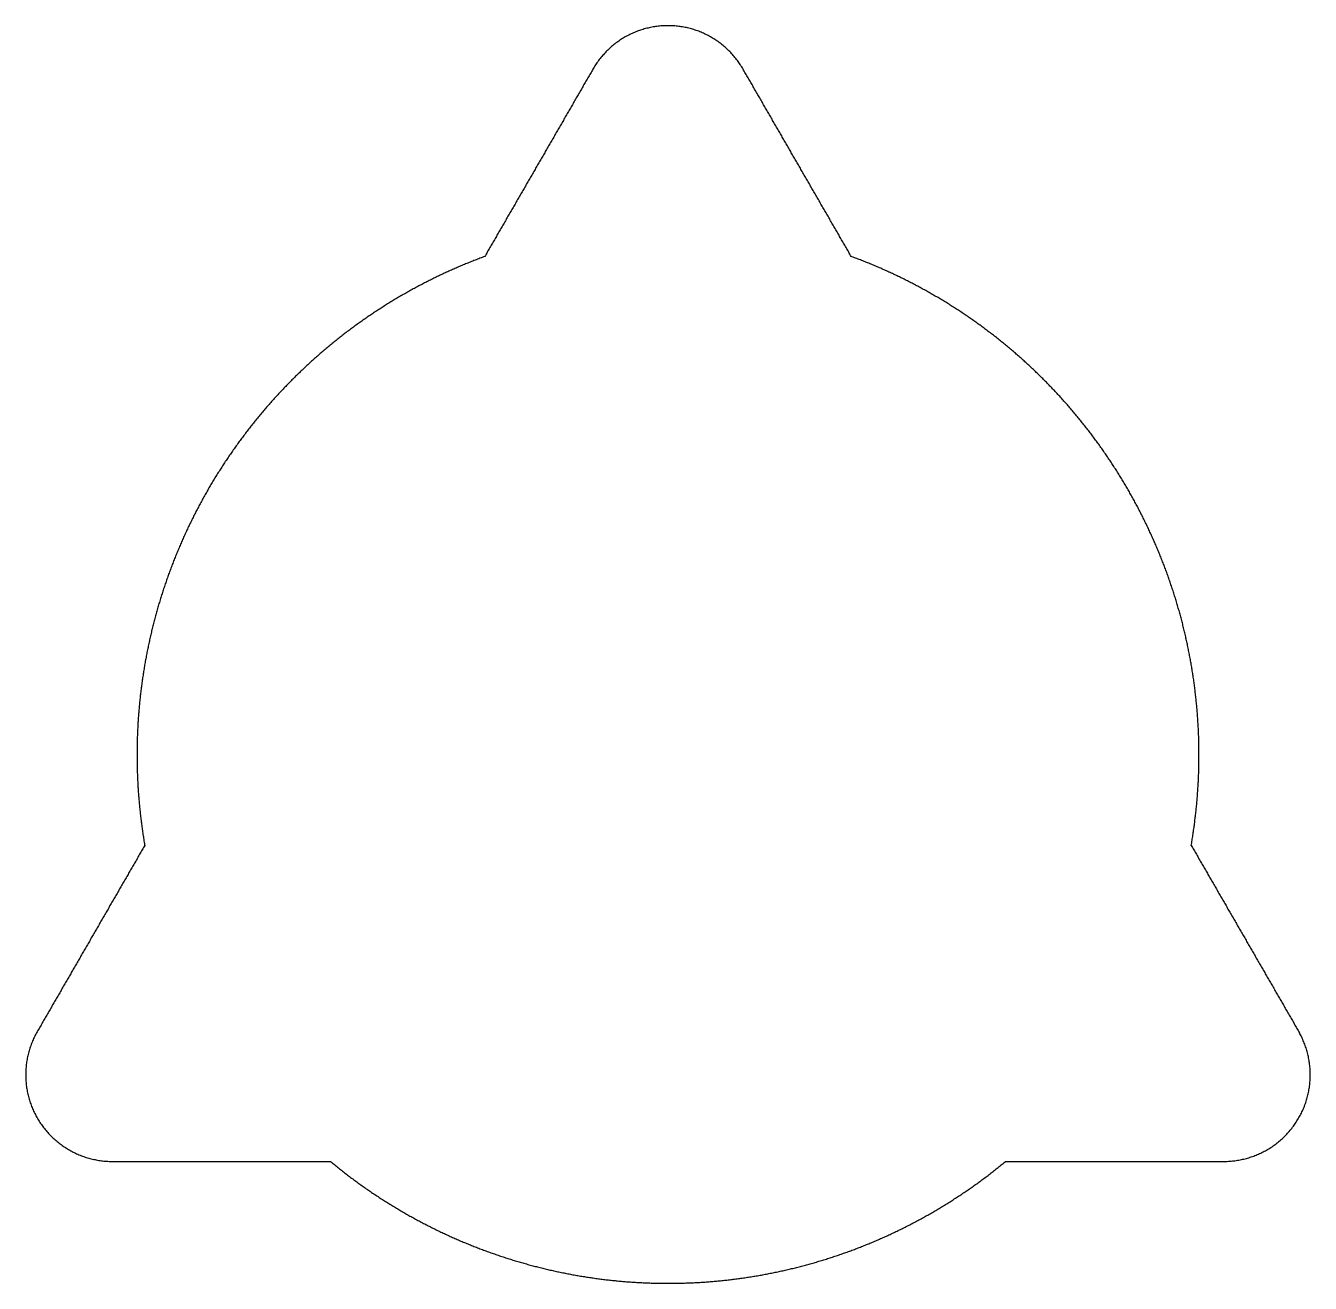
# Model space of a CAD drawing. Extents: x -24.9 to 24.9, y -20.5 to 28.3.
import ezdxf

# ---------------------------------------------------------------- set-up
doc = ezdxf.new("R2010")
doc.units = 0
doc.layers.get('0').update_dxf_attribs({"linetype": 'continuous'})

# ---------------------------------------------------------------- blocks, each defined once
blk = doc.blocks.new('CLONE')
at = {"color": 0}
for points in [[(2.91, 26.61), (2.885, 26.653), (2.859, 26.696), (2.832, 26.739), (2.805, 26.78), (2.777, 26.822), (2.748, 26.863), (2.719, 26.904), (2.69, 26.944), (2.659, 26.984), (2.629, 27.023), (2.597, 27.062), (2.565, 27.1), (2.533, 27.138), (2.499, 27.176), (2.466, 27.213), (2.432, 27.249), (2.397, 27.285), (2.361, 27.321), (2.326, 27.355), (2.289, 27.39), (2.252, 27.424), (2.215, 27.457), (2.177, 27.489), (2.139, 27.522), (2.1, 27.553), (2.061, 27.584), (2.021, 27.614), (1.981, 27.644), (1.94, 27.673), (1.899, 27.702), (1.858, 27.73), (1.816, 27.757), (1.774, 27.784), (1.731, 27.81), (1.688, 27.836), (1.645, 27.86), (1.601, 27.884), (1.557, 27.908), (1.512, 27.931), (1.467, 27.953), (1.422, 27.974), (1.377, 27.995), (1.331, 28.015), (1.285, 28.035), (1.239, 28.054), (1.192, 28.072), (1.145, 28.089), (1.098, 28.106), (1.051, 28.122), (1.003, 28.137), (0.955, 28.152), (0.907, 28.166), (0.859, 28.179), (0.811, 28.191), (0.762, 28.203), (0.713, 28.214), (0.664, 28.224), (0.615, 28.234), (0.566, 28.242), (0.517, 28.25), (0.467, 28.258), (0.418, 28.264), (0.368, 28.27), (0.318, 28.275), (0.268, 28.28), (0.218, 28.283), (0.169, 28.286), (0.119, 28.288), (0.069, 28.29), (0.019, 28.29), (-0.031, 28.29), (-0.081, 28.289), (-0.131, 28.288), (-0.181, 28.285), (-0.231, 28.282), (-0.281, 28.279), (-0.331, 28.274), (-0.381, 28.269), (-0.43, 28.263), (-0.48, 28.256), (-0.529, 28.248), (-0.579, 28.24), (-0.628, 28.231), (-0.677, 28.221), (-0.726, 28.211), (-0.774, 28.2), (-0.823, 28.188), (-0.871, 28.175), (-0.92, 28.162), (-0.968, 28.148), (-1.015, 28.133), (-1.063, 28.118), (-1.11, 28.102), (-1.157, 28.085), (-1.204, 28.067), (-1.251, 28.049), (-1.297, 28.03), (-1.343, 28.01), (-1.389, 27.99), (-1.434, 27.969), (-1.479, 27.947), (-1.524, 27.925), (-1.568, 27.902), (-1.612, 27.878), (-1.656, 27.854), (-1.699, 27.829), (-1.742, 27.803), (-1.785, 27.777), (-1.827, 27.75), (-1.869, 27.723), (-1.91, 27.695), (-1.951, 27.666), (-1.991, 27.637), (-2.031, 27.607), (-2.071, 27.576), (-2.11, 27.545), (-2.149, 27.513), (-2.187, 27.481), (-2.225, 27.448), (-2.262, 27.415), (-2.299, 27.381), (-2.335, 27.347), (-2.371, 27.312), (-2.406, 27.276), (-2.44, 27.24), (-2.474, 27.203), (-2.508, 27.166), (-2.541, 27.129), (-2.573, 27.091), (-2.605, 27.052), (-2.637, 27.013), (-2.667, 26.974), (-2.697, 26.934), (-2.727, 26.893), (-2.756, 26.853), (-2.784, 26.811), (-2.812, 26.77), (-2.839, 26.728), (-2.865, 26.685), (-2.891, 26.642), (-2.91, 26.61)], [(-2.91, 26.61), (-2.935, 26.567), (-2.96, 26.524), (-2.985, 26.48), (-3.01, 26.437), (-3.035, 26.394), (-3.06, 26.351), (-3.085, 26.307), (-3.11, 26.264), (-3.135, 26.221), (-3.16, 26.177), (-3.185, 26.134), (-3.21, 26.091), (-3.235, 26.047), (-3.26, 26.004), (-3.285, 25.961), (-3.31, 25.918), (-3.335, 25.874), (-3.36, 25.831), (-3.385, 25.788), (-3.41, 25.744), (-3.435, 25.701), (-3.46, 25.658), (-3.485, 25.614), (-3.51, 25.571), (-3.535, 25.528), (-3.56, 25.485), (-3.585, 25.441), (-3.61, 25.398), (-3.635, 25.355), (-3.66, 25.311), (-3.685, 25.268), (-3.71, 25.225), (-3.735, 25.181), (-3.76, 25.138), (-3.785, 25.095), (-3.81, 25.051), (-3.835, 25.008), (-3.86, 24.965), (-3.885, 24.922), (-3.91, 24.878), (-3.935, 24.835), (-3.96, 24.792), (-3.985, 24.748), (-4.01, 24.705), (-4.035, 24.662), (-4.06, 24.618), (-4.085, 24.575), (-4.11, 24.532), (-4.135, 24.489), (-4.16, 24.445), (-4.185, 24.402), (-4.21, 24.359), (-4.235, 24.315), (-4.26, 24.272), (-4.285, 24.229), (-4.31, 24.185), (-4.335, 24.142), (-4.36, 24.099), (-4.385, 24.056), (-4.41, 24.012), (-4.435, 23.969), (-4.46, 23.926), (-4.485, 23.882), (-4.51, 23.839), (-4.535, 23.796), (-4.56, 23.752), (-4.585, 23.709), (-4.61, 23.666), (-4.635, 23.623), (-4.66, 23.579), (-4.685, 23.536), (-4.71, 23.493), (-4.735, 23.449), (-4.76, 23.406), (-4.785, 23.363), (-4.81, 23.319), (-4.835, 23.276), (-4.86, 23.233), (-4.885, 23.19), (-4.91, 23.146), (-4.935, 23.103), (-4.96, 23.06), (-4.985, 23.016), (-5.01, 22.973), (-5.035, 22.93), (-5.06, 22.886), (-5.085, 22.843), (-5.11, 22.8), (-5.135, 22.757), (-5.16, 22.713), (-5.185, 22.67), (-5.21, 22.627), (-5.235, 22.583), (-5.26, 22.54), (-5.285, 22.497), (-5.31, 22.453), (-5.335, 22.41), (-5.36, 22.367), (-5.385, 22.324), (-5.41, 22.28), (-5.435, 22.237), (-5.46, 22.194), (-5.485, 22.15), (-5.51, 22.107), (-5.535, 22.064), (-5.56, 22.02), (-5.585, 21.977), (-5.61, 21.934), (-5.635, 21.89), (-5.66, 21.847), (-5.685, 21.804), (-5.71, 21.761), (-5.735, 21.717), (-5.76, 21.674), (-5.785, 21.631), (-5.81, 21.587), (-5.835, 21.544), (-5.86, 21.501), (-5.885, 21.457), (-5.91, 21.414), (-5.935, 21.371), (-5.96, 21.328), (-5.985, 21.284), (-6.01, 21.241), (-6.035, 21.198), (-6.06, 21.154), (-6.085, 21.111), (-6.11, 21.068), (-6.135, 21.024), (-6.16, 20.981), (-6.185, 20.938), (-6.21, 20.895), (-6.235, 20.851), (-6.26, 20.808), (-6.285, 20.765), (-6.31, 20.721), (-6.335, 20.678), (-6.36, 20.635), (-6.385, 20.591), (-6.41, 20.548), (-6.435, 20.505), (-6.46, 20.462), (-6.485, 20.418), (-6.51, 20.375), (-6.535, 20.332), (-6.56, 20.288), (-6.585, 20.245), (-6.61, 20.202), (-6.635, 20.158), (-6.66, 20.115), (-6.685, 20.072), (-6.71, 20.029), (-6.735, 19.985), (-6.76, 19.942), (-6.785, 19.899), (-6.81, 19.855), (-6.835, 19.812), (-6.86, 19.769), (-6.885, 19.725), (-6.91, 19.682), (-6.935, 19.639), (-6.96, 19.596), (-6.985, 19.552), (-7.01, 19.509), (-7.035, 19.466), (-7.06, 19.422), (-7.085, 19.379), (-7.11, 19.336)], [(7.11, 19.336), (7.085, 19.379), (7.06, 19.422), (7.035, 19.466), (7.01, 19.509), (6.985, 19.552), (6.96, 19.596), (6.935, 19.639), (6.91, 19.682), (6.885, 19.725), (6.86, 19.769), (6.835, 19.812), (6.81, 19.855), (6.785, 19.899), (6.76, 19.942), (6.735, 19.985), (6.71, 20.029), (6.685, 20.072), (6.66, 20.115), (6.635, 20.158), (6.61, 20.202), (6.585, 20.245), (6.56, 20.288), (6.535, 20.332), (6.51, 20.375), (6.485, 20.418), (6.46, 20.462), (6.435, 20.505), (6.41, 20.548), (6.385, 20.591), (6.36, 20.635), (6.335, 20.678), (6.31, 20.721), (6.285, 20.765), (6.26, 20.808), (6.235, 20.851), (6.21, 20.895), (6.185, 20.938), (6.16, 20.981), (6.135, 21.024), (6.11, 21.068), (6.085, 21.111), (6.06, 21.154), (6.035, 21.198), (6.01, 21.241), (5.985, 21.284), (5.96, 21.328), (5.935, 21.371), (5.91, 21.414), (5.885, 21.457), (5.86, 21.501), (5.835, 21.544), (5.81, 21.587), (5.785, 21.631), (5.76, 21.674), (5.735, 21.717), (5.71, 21.761), (5.685, 21.804), (5.66, 21.847), (5.635, 21.89), (5.61, 21.934), (5.585, 21.977), (5.56, 22.02), (5.535, 22.064), (5.51, 22.107), (5.485, 22.15), (5.46, 22.194), (5.435, 22.237), (5.41, 22.28), (5.385, 22.324), (5.36, 22.367), (5.335, 22.41), (5.31, 22.453), (5.285, 22.497), (5.26, 22.54), (5.235, 22.583), (5.21, 22.627), (5.185, 22.67), (5.16, 22.713), (5.135, 22.757), (5.11, 22.8), (5.085, 22.843), (5.06, 22.886), (5.035, 22.93), (5.01, 22.973), (4.985, 23.016), (4.96, 23.06), (4.935, 23.103), (4.91, 23.146), (4.885, 23.19), (4.86, 23.233), (4.835, 23.276), (4.81, 23.319), (4.785, 23.363), (4.76, 23.406), (4.735, 23.449), (4.71, 23.493), (4.685, 23.536), (4.66, 23.579), (4.635, 23.623), (4.61, 23.666), (4.585, 23.709), (4.56, 23.752), (4.535, 23.796), (4.51, 23.839), (4.485, 23.882), (4.46, 23.926), (4.435, 23.969), (4.41, 24.012), (4.385, 24.056), (4.36, 24.099), (4.335, 24.142), (4.31, 24.185), (4.285, 24.229), (4.26, 24.272), (4.235, 24.315), (4.21, 24.359), (4.185, 24.402), (4.16, 24.445), (4.135, 24.489), (4.11, 24.532), (4.085, 24.575), (4.06, 24.618), (4.035, 24.662), (4.01, 24.705), (3.985, 24.748), (3.96, 24.792), (3.935, 24.835), (3.91, 24.878), (3.885, 24.922), (3.86, 24.965), (3.835, 25.008), (3.81, 25.051), (3.785, 25.095), (3.76, 25.138), (3.735, 25.181), (3.71, 25.225), (3.685, 25.268), (3.66, 25.311), (3.635, 25.355), (3.61, 25.398), (3.585, 25.441), (3.56, 25.485), (3.535, 25.528), (3.51, 25.571), (3.485, 25.614), (3.46, 25.658), (3.435, 25.701), (3.41, 25.744), (3.385, 25.788), (3.36, 25.831), (3.335, 25.874), (3.31, 25.918), (3.285, 25.961), (3.26, 26.004), (3.235, 26.047), (3.21, 26.091), (3.185, 26.134), (3.16, 26.177), (3.135, 26.221), (3.11, 26.264), (3.085, 26.307), (3.06, 26.351), (3.035, 26.394), (3.01, 26.437), (2.985, 26.48), (2.96, 26.524), (2.935, 26.567), (2.91, 26.61)], [(7.11, 19.336), (7.085, 19.379), (7.06, 19.422), (7.035, 19.466), (7.01, 19.509), (6.985, 19.552), (6.96, 19.596), (6.935, 19.639), (6.91, 19.682), (6.885, 19.725), (6.86, 19.769), (6.835, 19.812), (6.81, 19.855), (6.785, 19.899), (6.76, 19.942), (6.735, 19.985), (6.71, 20.029), (6.685, 20.072), (6.66, 20.115), (6.635, 20.158), (6.61, 20.202), (6.585, 20.245), (6.56, 20.288), (6.535, 20.332), (6.51, 20.375), (6.485, 20.418), (6.46, 20.462), (6.435, 20.505), (6.41, 20.548), (6.385, 20.591), (6.36, 20.635), (6.335, 20.678), (6.31, 20.721), (6.285, 20.765), (6.26, 20.808), (6.235, 20.851), (6.21, 20.895), (6.185, 20.938), (6.16, 20.981), (6.135, 21.024), (6.11, 21.068), (6.085, 21.111), (6.06, 21.154), (6.035, 21.198), (6.01, 21.241), (5.985, 21.284), (5.96, 21.328), (5.935, 21.371), (5.91, 21.414), (5.885, 21.457), (5.86, 21.501), (5.835, 21.544), (5.81, 21.587), (5.785, 21.631), (5.76, 21.674), (5.735, 21.717), (5.71, 21.761), (5.685, 21.804), (5.66, 21.847), (5.635, 21.89), (5.61, 21.934), (5.585, 21.977), (5.56, 22.02), (5.535, 22.064), (5.51, 22.107), (5.485, 22.15), (5.46, 22.194), (5.435, 22.237), (5.41, 22.28), (5.385, 22.324), (5.36, 22.367), (5.335, 22.41), (5.31, 22.453), (5.285, 22.497), (5.26, 22.54), (5.235, 22.583), (5.21, 22.627), (5.185, 22.67), (5.16, 22.713), (5.135, 22.757), (5.11, 22.8), (5.085, 22.843), (5.06, 22.886), (5.035, 22.93), (5.01, 22.973), (4.985, 23.016), (4.96, 23.06), (4.935, 23.103), (4.91, 23.146), (4.885, 23.19), (4.86, 23.233), (4.835, 23.276), (4.81, 23.319), (4.785, 23.363), (4.76, 23.406), (4.735, 23.449), (4.71, 23.493), (4.685, 23.536), (4.66, 23.579), (4.635, 23.623), (4.61, 23.666), (4.585, 23.709), (4.56, 23.752), (4.535, 23.796), (4.51, 23.839), (4.485, 23.882), (4.46, 23.926), (4.435, 23.969), (4.41, 24.012), (4.385, 24.056), (4.36, 24.099), (4.335, 24.142), (4.31, 24.185), (4.285, 24.229), (4.26, 24.272), (4.235, 24.315), (4.21, 24.359), (4.185, 24.402), (4.16, 24.445), (4.135, 24.489), (4.11, 24.532), (4.085, 24.575), (4.06, 24.618), (4.035, 24.662), (4.01, 24.705), (3.985, 24.748), (3.96, 24.792), (3.935, 24.835), (3.91, 24.878), (3.885, 24.922), (3.86, 24.965), (3.835, 25.008), (3.81, 25.051), (3.785, 25.095), (3.76, 25.138), (3.735, 25.181), (3.71, 25.225), (3.685, 25.268), (3.66, 25.311), (3.635, 25.355), (3.61, 25.398), (3.585, 25.441), (3.56, 25.485), (3.535, 25.528), (3.51, 25.571), (3.485, 25.614), (3.46, 25.658), (3.435, 25.701), (3.41, 25.744), (3.385, 25.788), (3.36, 25.831), (3.335, 25.874), (3.31, 25.918), (3.285, 25.961), (3.26, 26.004), (3.235, 26.047), (3.21, 26.091), (3.185, 26.134), (3.16, 26.177), (3.135, 26.221), (3.11, 26.264), (3.085, 26.307), (3.06, 26.351), (3.035, 26.394), (3.01, 26.437), (2.985, 26.48), (2.96, 26.524), (2.935, 26.567), (2.91, 26.61)], [(-7.11, 19.336), (-7.157, 19.318), (-7.204, 19.301), (-7.25, 19.283), (-7.297, 19.266), (-7.344, 19.248), (-7.391, 19.23), (-7.437, 19.212), (-7.484, 19.194), (-7.53, 19.176), (-7.577, 19.157), (-7.623, 19.139), (-7.67, 19.12), (-7.716, 19.102), (-7.763, 19.083), (-7.809, 19.064), (-7.855, 19.045), (-7.901, 19.026), (-7.947, 19.007), (-7.994, 18.987), (-8.04, 18.968), (-8.086, 18.948), (-8.132, 18.929), (-8.178, 18.909), (-8.223, 18.889), (-8.269, 18.869), (-8.315, 18.849), (-8.361, 18.829), (-8.406, 18.808), (-8.452, 18.788), (-8.498, 18.767), (-8.543, 18.747), (-8.589, 18.726), (-8.634, 18.705), (-8.679, 18.684), (-8.725, 18.663), (-8.77, 18.642), (-8.815, 18.62), (-8.86, 18.599), (-8.905, 18.577), (-8.951, 18.556), (-8.996, 18.534), (-9.041, 18.512), (-9.085, 18.49), (-9.13, 18.468), (-9.175, 18.446), (-9.22, 18.423), (-9.264, 18.401), (-9.309, 18.378), (-9.354, 18.356), (-9.398, 18.333), (-9.443, 18.31), (-9.487, 18.287), (-9.531, 18.264), (-9.576, 18.241), (-9.62, 18.217), (-9.664, 18.194), (-9.708, 18.171), (-9.752, 18.147), (-9.796, 18.123), (-9.84, 18.099), (-9.884, 18.075), (-9.928, 18.051), (-9.972, 18.027), (-10.016, 18.003), (-10.059, 17.979), (-10.103, 17.954), (-10.146, 17.93), (-10.19, 17.905), (-10.233, 17.88), (-10.277, 17.855), (-10.32, 17.83), (-10.363, 17.805), (-10.406, 17.78), (-10.45, 17.755), (-10.493, 17.729), (-10.536, 17.704), (-10.579, 17.678), (-10.621, 17.652), (-10.664, 17.627), (-10.707, 17.601), (-10.75, 17.575), (-10.792, 17.548), (-10.835, 17.522), (-10.877, 17.496), (-10.92, 17.469), (-10.962, 17.443), (-11.004, 17.416), (-11.047, 17.389), (-11.089, 17.363), (-11.131, 17.336), (-11.173, 17.309), (-11.215, 17.281), (-11.257, 17.254), (-11.299, 17.227), (-11.34, 17.199), (-11.382, 17.172), (-11.424, 17.144), (-11.465, 17.116), (-11.507, 17.088), (-11.548, 17.06), (-11.59, 17.032), (-11.631, 17.004), (-11.672, 16.976), (-11.713, 16.947), (-11.755, 16.919), (-11.796, 16.89), (-11.837, 16.862), (-11.877, 16.833), (-11.918, 16.804), (-11.959, 16.775), (-12, 16.746), (-12.04, 16.717), (-12.081, 16.688), (-12.121, 16.658), (-12.162, 16.629), (-12.202, 16.599), (-12.242, 16.569), (-12.282, 16.54), (-12.322, 16.51), (-12.363, 16.48), (-12.402, 16.45), (-12.442, 16.42), (-12.482, 16.389), (-12.522, 16.359), (-12.562, 16.329), (-12.601, 16.298), (-12.641, 16.268), (-12.68, 16.237), (-12.72, 16.206), (-12.759, 16.175), (-12.798, 16.144), (-12.837, 16.113), (-12.876, 16.082), (-12.915, 16.05), (-12.954, 16.019), (-12.993, 15.988), (-13.032, 15.956), (-13.07, 15.924), (-13.109, 15.893), (-13.148, 15.861), (-13.186, 15.829), (-13.224, 15.797), (-13.263, 15.765), (-13.301, 15.732), (-13.339, 15.7), (-13.377, 15.668), (-13.415, 15.635), (-13.453, 15.602), (-13.491, 15.57), (-13.529, 15.537), (-13.566, 15.504), (-13.604, 15.471), (-13.641, 15.438), (-13.679, 15.405), (-13.716, 15.372), (-13.753, 15.338), (-13.791, 15.305), (-13.828, 15.271), (-13.865, 15.238), (-13.902, 15.204), (-13.939, 15.17), (-13.975, 15.136), (-14.012, 15.102), (-14.049, 15.068), (-14.085, 15.034), (-14.122, 15), (-14.158, 14.966), (-14.194, 14.931), (-14.23, 14.897), (-14.267, 14.862), (-14.303, 14.828), (-14.339, 14.793), (-14.374, 14.758), (-14.41, 14.723), (-14.446, 14.688), (-14.481, 14.653), (-14.517, 14.618), (-14.552, 14.582), (-14.588, 14.547), (-14.623, 14.512), (-14.658, 14.476), (-14.693, 14.44), (-14.728, 14.405), (-14.763, 14.369), (-14.798, 14.333), (-14.833, 14.297), (-14.867, 14.261), (-14.902, 14.225), (-14.936, 14.189), (-14.971, 14.152), (-15.005, 14.116), (-15.039, 14.08), (-15.074, 14.043), (-15.108, 14.006), (-15.142, 13.97), (-15.175, 13.933), (-15.209, 13.896), (-15.243, 13.859), (-15.276, 13.822), (-15.31, 13.785), (-15.343, 13.748), (-15.377, 13.711), (-15.41, 13.673), (-15.443, 13.636), (-15.476, 13.598), (-15.509, 13.561), (-15.542, 13.523), (-15.575, 13.485), (-15.607, 13.447), (-15.64, 13.409), (-15.672, 13.371), (-15.705, 13.333), (-15.737, 13.295), (-15.769, 13.257), (-15.802, 13.219), (-15.834, 13.18), (-15.865, 13.142), (-15.897, 13.103), (-15.929, 13.065), (-15.961, 13.026), (-15.992, 12.987), (-16.024, 12.948), (-16.055, 12.909), (-16.086, 12.87), (-16.118, 12.831), (-16.149, 12.792), (-16.18, 12.753), (-16.211, 12.714), (-16.241, 12.674), (-16.272, 12.635), (-16.303, 12.595), (-16.333, 12.556), (-16.364, 12.516), (-16.394, 12.476), (-16.424, 12.436), (-16.454, 12.396), (-16.484, 12.356), (-16.514, 12.316), (-16.544, 12.276), (-16.574, 12.236), (-16.604, 12.196), (-16.633, 12.156), (-16.663, 12.115), (-16.692, 12.075), (-16.721, 12.034), (-16.75, 11.993), (-16.779, 11.953), (-16.808, 11.912), (-16.837, 11.871), (-16.866, 11.83), (-16.895, 11.789), (-16.923, 11.748), (-16.952, 11.707), (-16.98, 11.666), (-17.008, 11.625), (-17.037, 11.583), (-17.065, 11.542), (-17.093, 11.501), (-17.12, 11.459), (-17.148, 11.418), (-17.176, 11.376), (-17.203, 11.334), (-17.231, 11.292), (-17.258, 11.251), (-17.285, 11.209), (-17.313, 11.167), (-17.34, 11.125), (-17.367, 11.082), (-17.393, 11.04), (-17.42, 10.998), (-17.447, 10.956), (-17.473, 10.913), (-17.5, 10.871), (-17.526, 10.828), (-17.552, 10.786), (-17.579, 10.743), (-17.605, 10.7), (-17.63, 10.658), (-17.656, 10.615), (-17.682, 10.572), (-17.708, 10.529), (-17.733, 10.486), (-17.758, 10.443), (-17.784, 10.4), (-17.809, 10.357), (-17.834, 10.313), (-17.859, 10.27), (-17.884, 10.227), (-17.909, 10.183), (-17.933, 10.14), (-17.958, 10.096), (-17.982, 10.053), (-18.007, 10.009), (-18.031, 9.965), (-18.055, 9.921), (-18.079, 9.878), (-18.103, 9.834), (-18.127, 9.79), (-18.151, 9.746), (-18.174, 9.702), (-18.198, 9.657), (-18.221, 9.613), (-18.244, 9.569), (-18.267, 9.525), (-18.291, 9.48), (-18.313, 9.436), (-18.336, 9.391), (-18.359, 9.347), (-18.382, 9.302), (-18.404, 9.258), (-18.427, 9.213), (-18.449, 9.168), (-18.471, 9.123), (-18.493, 9.079), (-18.515, 9.034), (-18.537, 8.989), (-18.559, 8.944), (-18.58, 8.899), (-18.602, 8.854), (-18.623, 8.808), (-18.645, 8.763), (-18.666, 8.718), (-18.687, 8.673), (-18.708, 8.627), (-18.729, 8.582), (-18.75, 8.536), (-18.77, 8.491), (-18.791, 8.445), (-18.811, 8.4), (-18.832, 8.354), (-18.852, 8.308), (-18.872, 8.262), (-18.892, 8.216), (-18.912, 8.171), (-18.932, 8.125), (-18.951, 8.079), (-18.971, 8.033), (-18.99, 7.987), (-19.01, 7.941), (-19.029, 7.894), (-19.048, 7.848), (-19.067, 7.802), (-19.086, 7.756), (-19.105, 7.709), (-19.123, 7.663), (-19.142, 7.616), (-19.16, 7.57), (-19.179, 7.523), (-19.197, 7.477), (-19.215, 7.43), (-19.233, 7.384), (-19.251, 7.337), (-19.268, 7.29), (-19.286, 7.243), (-19.304, 7.197), (-19.321, 7.15), (-19.338, 7.103), (-19.356, 7.056), (-19.373, 7.009), (-19.39, 6.962), (-19.406, 6.915), (-19.423, 6.868), (-19.44, 6.82), (-19.456, 6.773), (-19.473, 6.726), (-19.489, 6.679), (-19.505, 6.631), (-19.521, 6.584), (-19.537, 6.537), (-19.553, 6.489), (-19.568, 6.442), (-19.584, 6.394), (-19.599, 6.347), (-19.615, 6.299), (-19.63, 6.251), (-19.645, 6.204), (-19.66, 6.156), (-19.675, 6.108), (-19.69, 6.061), (-19.704, 6.013), (-19.719, 5.965), (-19.733, 5.917), (-19.748, 5.869), (-19.762, 5.821), (-19.776, 5.773), (-19.79, 5.725), (-19.804, 5.677), (-19.818, 5.629), (-19.831, 5.581), (-19.845, 5.533), (-19.858, 5.485), (-19.871, 5.436), (-19.884, 5.388), (-19.897, 5.34), (-19.91, 5.292), (-19.923, 5.243), (-19.936, 5.195), (-19.948, 5.146), (-19.961, 5.098), (-19.973, 5.05), (-19.985, 5.001), (-19.997, 4.953), (-20.009, 4.904), (-20.021, 4.855), (-20.033, 4.807), (-20.044, 4.758), (-20.056, 4.71), (-20.067, 4.661), (-20.079, 4.612), (-20.09, 4.563), (-20.101, 4.515), (-20.112, 4.466), (-20.122, 4.417), (-20.133, 4.368), (-20.144, 4.319), (-20.154, 4.27), (-20.164, 4.221), (-20.174, 4.172), (-20.185, 4.124), (-20.195, 4.075), (-20.204, 4.025), (-20.214, 3.976), (-20.224, 3.927), (-20.233, 3.878), (-20.242, 3.829), (-20.252, 3.78), (-20.261, 3.731), (-20.27, 3.682), (-20.279, 3.632), (-20.287, 3.583), (-20.296, 3.534), (-20.305, 3.485), (-20.313, 3.435), (-20.321, 3.386), (-20.329, 3.337), (-20.337, 3.287), (-20.345, 3.238), (-20.353, 3.189), (-20.361, 3.139), (-20.368, 3.09), (-20.376, 3.04), (-20.383, 2.991), (-20.39, 2.941), (-20.397, 2.892), (-20.404, 2.842), (-20.411, 2.793), (-20.418, 2.743), (-20.425, 2.694), (-20.431, 2.644), (-20.437, 2.595), (-20.444, 2.545), (-20.45, 2.495), (-20.456, 2.446), (-20.462, 2.396), (-20.467, 2.346), (-20.473, 2.297), (-20.479, 2.247), (-20.484, 2.197), (-20.489, 2.148), (-20.494, 2.098), (-20.499, 2.048), (-20.504, 1.998), (-20.509, 1.949), (-20.514, 1.899), (-20.518, 1.849), (-20.523, 1.799), (-20.527, 1.749), (-20.531, 1.7), (-20.535, 1.65), (-20.539, 1.6), (-20.543, 1.55), (-20.547, 1.5), (-20.55, 1.45), (-20.554, 1.4), (-20.557, 1.351), (-20.56, 1.301), (-20.563, 1.251), (-20.566, 1.201), (-20.569, 1.151), (-20.572, 1.101), (-20.575, 1.051), (-20.577, 1.001), (-20.579, 0.951), (-20.582, 0.901), (-20.584, 0.851), (-20.586, 0.801), (-20.588, 0.751), (-20.59, 0.701), (-20.591, 0.651), (-20.593, 0.601), (-20.594, 0.551), (-20.595, 0.502), (-20.597, 0.452), (-20.598, 0.402), (-20.598, 0.352), (-20.599, 0.302), (-20.6, 0.252), (-20.6, 0.202), (-20.601, 0.152), (-20.601, 0.102), (-20.601, 0.052), (-20.601, 0.002), (-20.601, -0.048), (-20.601, -0.098), (-20.601, -0.148), (-20.601, -0.198), (-20.6, -0.248), (-20.599, -0.298), (-20.599, -0.348), (-20.598, -0.398), (-20.597, -0.448), (-20.595, -0.498), (-20.594, -0.548), (-20.593, -0.598), (-20.591, -0.648), (-20.59, -0.698), (-20.588, -0.748), (-20.586, -0.798), (-20.584, -0.848), (-20.582, -0.898), (-20.58, -0.948), (-20.577, -0.998), (-20.575, -1.048), (-20.572, -1.098), (-20.569, -1.148), (-20.567, -1.198), (-20.564, -1.248), (-20.561, -1.298), (-20.557, -1.347), (-20.554, -1.397), (-20.551, -1.447), (-20.547, -1.497), (-20.543, -1.547), (-20.539, -1.597), (-20.536, -1.647), (-20.531, -1.697), (-20.527, -1.746), (-20.523, -1.796), (-20.519, -1.846), (-20.514, -1.896), (-20.509, -1.946), (-20.505, -1.995), (-20.5, -2.045), (-20.495, -2.095), (-20.49, -2.145), (-20.484, -2.194), (-20.479, -2.244), (-20.473, -2.294), (-20.468, -2.343), (-20.462, -2.393), (-20.456, -2.443), (-20.45, -2.492), (-20.444, -2.542), (-20.438, -2.592), (-20.431, -2.641), (-20.425, -2.691), (-20.418, -2.74), (-20.412, -2.79), (-20.405, -2.839), (-20.398, -2.889), (-20.391, -2.938), (-20.384, -2.988), (-20.376, -3.037), (-20.369, -3.087), (-20.361, -3.136), (-20.354, -3.186), (-20.346, -3.235), (-20.338, -3.284), (-20.33, -3.334), (-20.322, -3.383), (-20.314, -3.432), (-20.305, -3.482), (-20.3, -3.511)], [(20.3, -3.511), (20.308, -3.462), (20.317, -3.413), (20.325, -3.364), (20.333, -3.314), (20.341, -3.265), (20.349, -3.215), (20.357, -3.166), (20.364, -3.117), (20.372, -3.067), (20.379, -3.018), (20.386, -2.968), (20.394, -2.919), (20.401, -2.869), (20.408, -2.82), (20.414, -2.77), (20.421, -2.721), (20.428, -2.671), (20.434, -2.622), (20.44, -2.572), (20.446, -2.522), (20.453, -2.473), (20.458, -2.423), (20.464, -2.373), (20.47, -2.324), (20.476, -2.274), (20.481, -2.224), (20.486, -2.175), (20.492, -2.125), (20.497, -2.075), (20.502, -2.025), (20.507, -1.976), (20.511, -1.926), (20.516, -1.876), (20.52, -1.826), (20.525, -1.776), (20.529, -1.727), (20.533, -1.677), (20.537, -1.627), (20.541, -1.577), (20.545, -1.527), (20.548, -1.477), (20.552, -1.427), (20.555, -1.378), (20.559, -1.328), (20.562, -1.278), (20.565, -1.228), (20.568, -1.178), (20.571, -1.128), (20.573, -1.078), (20.576, -1.028), (20.578, -0.978), (20.581, -0.928), (20.583, -0.878), (20.585, -0.828), (20.587, -0.778), (20.589, -0.728), (20.59, -0.679), (20.592, -0.629), (20.593, -0.579), (20.595, -0.529), (20.596, -0.479), (20.597, -0.429), (20.598, -0.379), (20.599, -0.329), (20.6, -0.279), (20.6, -0.229), (20.601, -0.179), (20.601, -0.129), (20.601, -0.079), (20.601, -0.029), (20.601, 0.021), (20.601, 0.071), (20.601, 0.121), (20.601, 0.171), (20.6, 0.221), (20.6, 0.271), (20.599, 0.321), (20.598, 0.371), (20.597, 0.421), (20.596, 0.471), (20.595, 0.521), (20.594, 0.571), (20.592, 0.621), (20.591, 0.671), (20.589, 0.721), (20.587, 0.771), (20.585, 0.821), (20.583, 0.871), (20.581, 0.921), (20.579, 0.971), (20.576, 1.021), (20.574, 1.071), (20.571, 1.121), (20.568, 1.171), (20.565, 1.221), (20.562, 1.271), (20.559, 1.32), (20.556, 1.37), (20.552, 1.42), (20.549, 1.47), (20.545, 1.52), (20.542, 1.57), (20.538, 1.62), (20.534, 1.67), (20.53, 1.719), (20.525, 1.769), (20.521, 1.819), (20.517, 1.869), (20.512, 1.919), (20.507, 1.968), (20.502, 2.018), (20.497, 2.068), (20.492, 2.118), (20.487, 2.167), (20.482, 2.217), (20.476, 2.267), (20.471, 2.316), (20.465, 2.366), (20.459, 2.416), (20.453, 2.465), (20.447, 2.515), (20.441, 2.565), (20.435, 2.614), (20.429, 2.664), (20.422, 2.713), (20.415, 2.763), (20.409, 2.813), (20.402, 2.862), (20.395, 2.912), (20.388, 2.961), (20.38, 3.011), (20.373, 3.06), (20.365, 3.109), (20.358, 3.159), (20.35, 3.208), (20.342, 3.258), (20.334, 3.307), (20.326, 3.356), (20.318, 3.406), (20.31, 3.455), (20.301, 3.504), (20.293, 3.553), (20.284, 3.603), (20.275, 3.652), (20.266, 3.701), (20.257, 3.75), (20.248, 3.799), (20.239, 3.849), (20.229, 3.898), (20.22, 3.947), (20.21, 3.996), (20.2, 4.045), (20.191, 4.094), (20.181, 4.143), (20.17, 4.192), (20.16, 4.241), (20.15, 4.29), (20.139, 4.339), (20.129, 4.387), (20.118, 4.436), (20.107, 4.485), (20.096, 4.534), (20.085, 4.583), (20.074, 4.631), (20.063, 4.68), (20.051, 4.729), (20.04, 4.777), (20.028, 4.826), (20.016, 4.875), (20.005, 4.923), (19.993, 4.972), (19.98, 5.02), (19.968, 5.069), (19.956, 5.117), (19.943, 5.166), (19.931, 5.214), (19.918, 5.262), (19.905, 5.311), (19.892, 5.359), (19.879, 5.407), (19.866, 5.455), (19.853, 5.504), (19.839, 5.552), (19.826, 5.6), (19.812, 5.648), (19.798, 5.696), (19.784, 5.744), (19.77, 5.792), (19.756, 5.84), (19.742, 5.888), (19.728, 5.936), (19.713, 5.984), (19.699, 6.032), (19.684, 6.079), (19.669, 6.127), (19.654, 6.175), (19.639, 6.223), (19.624, 6.27), (19.609, 6.318), (19.593, 6.365), (19.578, 6.413), (19.562, 6.46), (19.547, 6.508), (19.531, 6.555), (19.515, 6.603), (19.499, 6.65), (19.482, 6.697), (19.466, 6.745), (19.45, 6.792), (19.433, 6.839), (19.416, 6.886), (19.4, 6.933), (19.383, 6.98), (19.366, 7.027), (19.349, 7.074), (19.331, 7.121), (19.314, 7.168), (19.297, 7.215), (19.279, 7.262), (19.261, 7.309), (19.244, 7.355), (19.226, 7.402), (19.208, 7.449), (19.19, 7.495), (19.171, 7.542), (19.153, 7.588), (19.135, 7.635), (19.116, 7.681), (19.097, 7.728), (19.078, 7.774), (19.059, 7.82), (19.04, 7.866), (19.021, 7.913), (19.002, 7.959), (18.983, 8.005), (18.963, 8.051), (18.944, 8.097), (18.924, 8.143), (18.904, 8.189), (18.884, 8.235), (18.864, 8.28), (18.844, 8.326), (18.824, 8.372), (18.803, 8.418), (18.783, 8.463), (18.762, 8.509), (18.742, 8.554), (18.721, 8.6), (18.7, 8.645), (18.679, 8.69), (18.658, 8.736), (18.636, 8.781), (18.615, 8.826), (18.593, 8.871), (18.572, 8.917), (18.55, 8.962), (18.528, 9.007), (18.506, 9.051), (18.484, 9.096), (18.462, 9.141), (18.44, 9.186), (18.418, 9.231), (18.395, 9.275), (18.373, 9.32), (18.35, 9.365), (18.327, 9.409), (18.304, 9.454), (18.281, 9.498), (18.258, 9.542), (18.235, 9.587), (18.212, 9.631), (18.188, 9.675), (18.165, 9.719), (18.141, 9.763), (18.117, 9.807), (18.094, 9.851), (18.07, 9.895), (18.046, 9.939), (18.021, 9.983), (17.997, 10.026), (17.973, 10.07), (17.948, 10.114), (17.924, 10.157), (17.899, 10.201), (17.874, 10.244), (17.849, 10.287), (17.824, 10.331), (17.799, 10.374), (17.774, 10.417), (17.748, 10.46), (17.723, 10.503), (17.697, 10.546), (17.672, 10.589), (17.646, 10.632), (17.62, 10.675), (17.594, 10.717), (17.568, 10.76), (17.542, 10.803), (17.516, 10.845), (17.489, 10.888), (17.463, 10.93), (17.436, 10.972), (17.41, 11.015), (17.383, 11.057), (17.356, 11.099), (17.329, 11.141), (17.302, 11.183), (17.275, 11.225), (17.247, 11.267), (17.22, 11.309), (17.193, 11.351), (17.165, 11.392), (17.137, 11.434), (17.109, 11.476), (17.082, 11.517), (17.054, 11.558), (17.025, 11.6), (16.997, 11.641), (16.969, 11.682), (16.94, 11.723), (16.912, 11.765), (16.883, 11.806), (16.855, 11.847), (16.826, 11.887), (16.797, 11.928), (16.768, 11.969), (16.739, 12.01), (16.71, 12.05), (16.68, 12.091), (16.651, 12.131), (16.622, 12.172), (16.592, 12.212), (16.562, 12.252), (16.532, 12.292), (16.503, 12.332), (16.473, 12.372), (16.443, 12.412), (16.412, 12.452), (16.382, 12.492), (16.352, 12.532), (16.321, 12.571), (16.291, 12.611), (16.26, 12.65), (16.229, 12.69), (16.198, 12.729), (16.167, 12.768), (16.136, 12.808), (16.105, 12.847), (16.074, 12.886), (16.043, 12.925), (16.011, 12.964), (15.98, 13.002), (15.948, 13.041), (15.917, 13.08), (15.885, 13.118), (15.853, 13.157), (15.821, 13.195), (15.789, 13.234), (15.757, 13.272), (15.724, 13.31), (15.692, 13.348), (15.66, 13.386), (15.627, 13.424), (15.594, 13.462), (15.562, 13.5), (15.529, 13.538), (15.496, 13.575), (15.463, 13.613), (15.43, 13.651), (15.397, 13.688), (15.363, 13.725), (15.33, 13.763), (15.297, 13.8), (15.263, 13.837), (15.23, 13.874), (15.196, 13.911), (15.162, 13.948), (15.128, 13.984), (15.094, 14.021), (15.06, 14.058), (15.026, 14.094), (14.992, 14.131), (14.957, 14.167), (14.923, 14.203), (14.888, 14.239), (14.854, 14.275), (14.819, 14.311), (14.784, 14.347), (14.749, 14.383), (14.714, 14.419), (14.679, 14.455), (14.644, 14.49), (14.609, 14.526), (14.574, 14.561), (14.538, 14.596), (14.503, 14.632), (14.467, 14.667), (14.432, 14.702), (14.396, 14.737), (14.36, 14.772), (14.324, 14.807), (14.288, 14.841), (14.252, 14.876), (14.216, 14.91), (14.18, 14.945), (14.144, 14.979), (14.107, 15.014), (14.071, 15.048), (14.034, 15.082), (13.998, 15.116), (13.961, 15.15), (13.924, 15.184), (13.887, 15.217), (13.85, 15.251), (13.813, 15.285), (13.776, 15.318), (13.739, 15.351), (13.701, 15.385), (13.664, 15.418), (13.627, 15.451), (13.589, 15.484), (13.551, 15.517), (13.514, 15.55), (13.476, 15.583), (13.438, 15.615), (13.4, 15.648), (13.362, 15.68), (13.324, 15.713), (13.286, 15.745), (13.248, 15.777), (13.209, 15.809), (13.171, 15.841), (13.132, 15.873), (13.094, 15.905), (13.055, 15.937), (13.016, 15.968), (12.978, 16), (12.939, 16.031), (12.9, 16.063), (12.861, 16.094), (12.822, 16.125), (12.783, 16.156), (12.743, 16.187), (12.704, 16.218), (12.665, 16.249), (12.625, 16.28), (12.586, 16.31), (12.546, 16.341), (12.506, 16.371), (12.466, 16.401), (12.427, 16.432), (12.387, 16.462), (12.347, 16.492), (12.307, 16.522), (12.266, 16.552), (12.226, 16.581), (12.186, 16.611), (12.146, 16.64), (12.105, 16.67), (12.065, 16.699), (12.024, 16.728), (11.984, 16.758), (11.943, 16.787), (11.902, 16.815), (11.861, 16.844), (11.82, 16.873), (11.779, 16.902), (11.738, 16.93), (11.697, 16.959), (11.656, 16.987), (11.615, 17.015), (11.573, 17.043), (11.532, 17.071), (11.49, 17.099), (11.449, 17.127), (11.407, 17.155), (11.366, 17.183), (11.324, 17.21), (11.282, 17.238), (11.24, 17.265), (11.198, 17.292), (11.156, 17.319), (11.114, 17.346), (11.072, 17.373), (11.03, 17.4), (10.988, 17.427), (10.945, 17.453), (10.903, 17.48), (10.86, 17.506), (10.818, 17.533), (10.775, 17.559), (10.733, 17.585), (10.69, 17.611), (10.647, 17.637), (10.604, 17.663), (10.562, 17.688), (10.519, 17.714), (10.476, 17.739), (10.432, 17.765), (10.389, 17.79), (10.346, 17.815), (10.303, 17.84), (10.26, 17.865), (10.216, 17.89), (10.173, 17.915), (10.129, 17.939), (10.086, 17.964), (10.042, 17.988), (9.998, 18.013), (9.955, 18.037), (9.911, 18.061), (9.867, 18.085), (9.823, 18.109), (9.779, 18.133), (9.735, 18.156), (9.691, 18.18), (9.647, 18.203), (9.602, 18.227), (9.558, 18.25), (9.514, 18.273), (9.47, 18.296), (9.425, 18.319), (9.381, 18.342), (9.336, 18.365), (9.291, 18.387), (9.247, 18.41), (9.202, 18.432), (9.157, 18.454), (9.113, 18.477), (9.068, 18.499), (9.023, 18.521), (8.978, 18.542), (8.933, 18.564), (8.888, 18.586), (8.842, 18.607), (8.797, 18.629), (8.752, 18.65), (8.707, 18.671), (8.661, 18.692), (8.616, 18.713), (8.571, 18.734), (8.525, 18.755), (8.48, 18.775), (8.434, 18.796), (8.388, 18.816), (8.343, 18.837), (8.297, 18.857), (8.251, 18.877), (8.205, 18.897), (8.159, 18.917), (8.113, 18.937), (8.067, 18.956), (8.021, 18.976), (7.975, 18.995), (7.929, 19.014), (7.883, 19.034), (7.837, 19.053), (7.791, 19.072), (7.744, 19.09), (7.698, 19.109), (7.652, 19.128), (7.605, 19.146), (7.559, 19.165), (7.512, 19.183), (7.465, 19.201), (7.419, 19.219), (7.372, 19.237), (7.325, 19.255), (7.279, 19.273), (7.232, 19.29), (7.185, 19.308), (7.138, 19.325), (7.11, 19.336)], [(-20.3, -3.511), (-20.325, -3.555), (-20.35, -3.598), (-20.375, -3.641), (-20.4, -3.685), (-20.425, -3.728), (-20.45, -3.771), (-20.475, -3.815), (-20.5, -3.858), (-20.525, -3.901), (-20.55, -3.944), (-20.575, -3.988), (-20.6, -4.031), (-20.625, -4.074), (-20.65, -4.118), (-20.675, -4.161), (-20.7, -4.204), (-20.725, -4.248), (-20.75, -4.291), (-20.775, -4.334), (-20.8, -4.377), (-20.825, -4.421), (-20.85, -4.464), (-20.875, -4.507), (-20.9, -4.551), (-20.925, -4.594), (-20.95, -4.637), (-20.975, -4.681), (-21, -4.724), (-21.025, -4.767), (-21.05, -4.81), (-21.075, -4.854), (-21.1, -4.897), (-21.125, -4.94), (-21.15, -4.984), (-21.175, -5.027), (-21.2, -5.07), (-21.225, -5.114), (-21.25, -5.157), (-21.275, -5.2), (-21.3, -5.243), (-21.325, -5.287), (-21.35, -5.33), (-21.375, -5.373), (-21.4, -5.417), (-21.425, -5.46), (-21.45, -5.503), (-21.475, -5.547), (-21.5, -5.59), (-21.525, -5.633), (-21.55, -5.676), (-21.575, -5.72), (-21.6, -5.763), (-21.625, -5.806), (-21.65, -5.85), (-21.675, -5.893), (-21.7, -5.936), (-21.725, -5.98), (-21.75, -6.023), (-21.775, -6.066), (-21.8, -6.109), (-21.825, -6.153), (-21.85, -6.196), (-21.875, -6.239), (-21.9, -6.283), (-21.925, -6.326), (-21.95, -6.369), (-21.975, -6.413), (-22, -6.456), (-22.025, -6.499), (-22.05, -6.543), (-22.075, -6.586), (-22.1, -6.629), (-22.125, -6.672), (-22.15, -6.716), (-22.175, -6.759), (-22.2, -6.802), (-22.225, -6.846), (-22.25, -6.889), (-22.275, -6.932), (-22.3, -6.976), (-22.325, -7.019), (-22.35, -7.062), (-22.375, -7.105), (-22.4, -7.149), (-22.425, -7.192), (-22.45, -7.235), (-22.475, -7.279), (-22.5, -7.322), (-22.525, -7.365), (-22.55, -7.409), (-22.575, -7.452), (-22.6, -7.495), (-22.625, -7.538), (-22.65, -7.582), (-22.675, -7.625), (-22.7, -7.668), (-22.725, -7.712), (-22.75, -7.755), (-22.775, -7.798), (-22.8, -7.842), (-22.825, -7.885), (-22.85, -7.928), (-22.875, -7.971), (-22.9, -8.015), (-22.925, -8.058), (-22.95, -8.101), (-22.975, -8.145), (-23, -8.188), (-23.025, -8.231), (-23.05, -8.275), (-23.075, -8.318), (-23.1, -8.361), (-23.125, -8.404), (-23.15, -8.448), (-23.175, -8.491), (-23.2, -8.534), (-23.225, -8.578), (-23.25, -8.621), (-23.275, -8.664), (-23.3, -8.708), (-23.325, -8.751), (-23.35, -8.794), (-23.375, -8.837), (-23.4, -8.881), (-23.425, -8.924), (-23.45, -8.967), (-23.475, -9.011), (-23.5, -9.054), (-23.525, -9.097), (-23.55, -9.141), (-23.575, -9.184), (-23.6, -9.227), (-23.625, -9.27), (-23.65, -9.314), (-23.675, -9.357), (-23.7, -9.4), (-23.725, -9.444), (-23.75, -9.487), (-23.775, -9.53), (-23.8, -9.574), (-23.825, -9.617), (-23.85, -9.66), (-23.875, -9.703), (-23.9, -9.747), (-23.925, -9.79), (-23.95, -9.833), (-23.975, -9.877), (-24, -9.92), (-24.025, -9.963), (-24.05, -10.007), (-24.075, -10.05), (-24.1, -10.093), (-24.125, -10.137), (-24.15, -10.18), (-24.175, -10.223), (-24.2, -10.266), (-24.225, -10.31), (-24.25, -10.353), (-24.275, -10.396), (-24.3, -10.44), (-24.325, -10.483), (-24.35, -10.526), (-24.375, -10.57), (-24.4, -10.613), (-24.425, -10.656), (-24.45, -10.699), (-24.475, -10.743), (-24.5, -10.786)], [(20.3, -3.511), (20.325, -3.555), (20.35, -3.598), (20.375, -3.641), (20.4, -3.685), (20.425, -3.728), (20.45, -3.771), (20.475, -3.815), (20.5, -3.858), (20.525, -3.901), (20.55, -3.944), (20.575, -3.988), (20.6, -4.031), (20.625, -4.074), (20.65, -4.118), (20.675, -4.161), (20.7, -4.204), (20.725, -4.248), (20.75, -4.291), (20.775, -4.334), (20.8, -4.377), (20.825, -4.421), (20.85, -4.464), (20.875, -4.507), (20.9, -4.551), (20.925, -4.594), (20.95, -4.637), (20.975, -4.681), (21, -4.724), (21.025, -4.767), (21.05, -4.81), (21.075, -4.854), (21.1, -4.897), (21.125, -4.94), (21.15, -4.984), (21.175, -5.027), (21.2, -5.07), (21.225, -5.114), (21.25, -5.157), (21.275, -5.2), (21.3, -5.243), (21.325, -5.287), (21.35, -5.33), (21.375, -5.373), (21.4, -5.417), (21.425, -5.46), (21.45, -5.503), (21.475, -5.547), (21.5, -5.59), (21.525, -5.633), (21.55, -5.676), (21.575, -5.72), (21.6, -5.763), (21.625, -5.806), (21.65, -5.85), (21.675, -5.893), (21.7, -5.936), (21.725, -5.98), (21.75, -6.023), (21.775, -6.066), (21.8, -6.109), (21.825, -6.153), (21.85, -6.196), (21.875, -6.239), (21.9, -6.283), (21.925, -6.326), (21.95, -6.369), (21.975, -6.413), (22, -6.456), (22.025, -6.499), (22.05, -6.543), (22.075, -6.586), (22.1, -6.629), (22.125, -6.672), (22.15, -6.716), (22.175, -6.759), (22.2, -6.802), (22.225, -6.846), (22.25, -6.889), (22.275, -6.932), (22.3, -6.976), (22.325, -7.019), (22.35, -7.062), (22.375, -7.105), (22.4, -7.149), (22.425, -7.192), (22.45, -7.235), (22.475, -7.279), (22.5, -7.322), (22.525, -7.365), (22.55, -7.409), (22.575, -7.452), (22.6, -7.495), (22.625, -7.538), (22.65, -7.582), (22.675, -7.625), (22.7, -7.668), (22.725, -7.712), (22.75, -7.755), (22.775, -7.798), (22.8, -7.842), (22.825, -7.885), (22.85, -7.928), (22.875, -7.971), (22.9, -8.015), (22.925, -8.058), (22.95, -8.101), (22.975, -8.145), (23, -8.188), (23.025, -8.231), (23.05, -8.275), (23.075, -8.318), (23.1, -8.361), (23.125, -8.404), (23.15, -8.448), (23.175, -8.491), (23.2, -8.534), (23.225, -8.578), (23.25, -8.621), (23.275, -8.664), (23.3, -8.708), (23.325, -8.751), (23.35, -8.794), (23.375, -8.837), (23.4, -8.881), (23.425, -8.924), (23.45, -8.967), (23.475, -9.011), (23.5, -9.054), (23.525, -9.097), (23.55, -9.141), (23.575, -9.184), (23.6, -9.227), (23.625, -9.27), (23.65, -9.314), (23.675, -9.357), (23.7, -9.4), (23.725, -9.444), (23.75, -9.487), (23.775, -9.53), (23.8, -9.574), (23.825, -9.617), (23.85, -9.66), (23.875, -9.703), (23.9, -9.747), (23.925, -9.79), (23.95, -9.833), (23.975, -9.877), (24, -9.92), (24.025, -9.963), (24.05, -10.007), (24.075, -10.05), (24.1, -10.093), (24.125, -10.137), (24.15, -10.18), (24.175, -10.223), (24.2, -10.266), (24.225, -10.31), (24.25, -10.353), (24.275, -10.396), (24.3, -10.44), (24.325, -10.483), (24.35, -10.526), (24.375, -10.57), (24.4, -10.613), (24.425, -10.656), (24.45, -10.699), (24.475, -10.743), (24.5, -10.786)], [(20.3, -3.511), (20.325, -3.555), (20.35, -3.598), (20.375, -3.641), (20.4, -3.685), (20.425, -3.728), (20.45, -3.771), (20.475, -3.815), (20.5, -3.858), (20.525, -3.901), (20.55, -3.944), (20.575, -3.988), (20.6, -4.031), (20.625, -4.074), (20.65, -4.118), (20.675, -4.161), (20.7, -4.204), (20.725, -4.248), (20.75, -4.291), (20.775, -4.334), (20.8, -4.377), (20.825, -4.421), (20.85, -4.464), (20.875, -4.507), (20.9, -4.551), (20.925, -4.594), (20.95, -4.637), (20.975, -4.681), (21, -4.724), (21.025, -4.767), (21.05, -4.81), (21.075, -4.854), (21.1, -4.897), (21.125, -4.94), (21.15, -4.984), (21.175, -5.027), (21.2, -5.07), (21.225, -5.114), (21.25, -5.157), (21.275, -5.2), (21.3, -5.243), (21.325, -5.287), (21.35, -5.33), (21.375, -5.373), (21.4, -5.417), (21.425, -5.46), (21.45, -5.503), (21.475, -5.547), (21.5, -5.59), (21.525, -5.633), (21.55, -5.676), (21.575, -5.72), (21.6, -5.763), (21.625, -5.806), (21.65, -5.85), (21.675, -5.893), (21.7, -5.936), (21.725, -5.98), (21.75, -6.023), (21.775, -6.066), (21.8, -6.109), (21.825, -6.153), (21.85, -6.196), (21.875, -6.239), (21.9, -6.283), (21.925, -6.326), (21.95, -6.369), (21.975, -6.413), (22, -6.456), (22.025, -6.499), (22.05, -6.543), (22.075, -6.586), (22.1, -6.629), (22.125, -6.672), (22.15, -6.716), (22.175, -6.759), (22.2, -6.802), (22.225, -6.846), (22.25, -6.889), (22.275, -6.932), (22.3, -6.976), (22.325, -7.019), (22.35, -7.062), (22.375, -7.105), (22.4, -7.149), (22.425, -7.192), (22.45, -7.235), (22.475, -7.279), (22.5, -7.322), (22.525, -7.365), (22.55, -7.409), (22.575, -7.452), (22.6, -7.495), (22.625, -7.538), (22.65, -7.582), (22.675, -7.625), (22.7, -7.668), (22.725, -7.712), (22.75, -7.755), (22.775, -7.798), (22.8, -7.842), (22.825, -7.885), (22.85, -7.928), (22.875, -7.971), (22.9, -8.015), (22.925, -8.058), (22.95, -8.101), (22.975, -8.145), (23, -8.188), (23.025, -8.231), (23.05, -8.275), (23.075, -8.318), (23.1, -8.361), (23.125, -8.404), (23.15, -8.448), (23.175, -8.491), (23.2, -8.534), (23.225, -8.578), (23.25, -8.621), (23.275, -8.664), (23.3, -8.708), (23.325, -8.751), (23.35, -8.794), (23.375, -8.837), (23.4, -8.881), (23.425, -8.924), (23.45, -8.967), (23.475, -9.011), (23.5, -9.054), (23.525, -9.097), (23.55, -9.141), (23.575, -9.184), (23.6, -9.227), (23.625, -9.27), (23.65, -9.314), (23.675, -9.357), (23.7, -9.4), (23.725, -9.444), (23.75, -9.487), (23.775, -9.53), (23.8, -9.574), (23.825, -9.617), (23.85, -9.66), (23.875, -9.703), (23.9, -9.747), (23.925, -9.79), (23.95, -9.833), (23.975, -9.877), (24, -9.92), (24.025, -9.963), (24.05, -10.007), (24.075, -10.05), (24.1, -10.093), (24.125, -10.137), (24.15, -10.18), (24.175, -10.223), (24.2, -10.266), (24.225, -10.31), (24.25, -10.353), (24.275, -10.396), (24.3, -10.44), (24.325, -10.483), (24.35, -10.526), (24.375, -10.57), (24.4, -10.613), (24.425, -10.656), (24.45, -10.699), (24.475, -10.743), (24.5, -10.786)], [(-24.5, -10.786), (-24.524, -10.83), (-24.547, -10.874), (-24.57, -10.919), (-24.592, -10.964), (-24.613, -11.009), (-24.633, -11.055), (-24.653, -11.101), (-24.672, -11.147), (-24.691, -11.193), (-24.709, -11.24), (-24.726, -11.287), (-24.742, -11.334), (-24.758, -11.382), (-24.773, -11.429), (-24.787, -11.477), (-24.801, -11.525), (-24.814, -11.574), (-24.826, -11.622), (-24.837, -11.671), (-24.848, -11.72), (-24.858, -11.769), (-24.867, -11.818), (-24.875, -11.867), (-24.883, -11.916), (-24.89, -11.966), (-24.896, -12.016), (-24.902, -12.065), (-24.907, -12.115), (-24.911, -12.165), (-24.914, -12.215), (-24.917, -12.265), (-24.919, -12.315), (-24.92, -12.365), (-24.92, -12.415), (-24.92, -12.465), (-24.918, -12.515), (-24.917, -12.565), (-24.914, -12.615), (-24.911, -12.664), (-24.906, -12.714), (-24.902, -12.764), (-24.896, -12.814), (-24.89, -12.863), (-24.883, -12.913), (-24.875, -12.962), (-24.866, -13.011), (-24.857, -13.061), (-24.847, -13.11), (-24.836, -13.158), (-24.825, -13.207), (-24.813, -13.256), (-24.8, -13.304), (-24.786, -13.352), (-24.772, -13.4), (-24.757, -13.448), (-24.741, -13.495), (-24.724, -13.542), (-24.707, -13.589), (-24.689, -13.636), (-24.671, -13.682), (-24.652, -13.728), (-24.632, -13.774), (-24.611, -13.82), (-24.59, -13.865), (-24.568, -13.91), (-24.545, -13.955), (-24.522, -13.999), (-24.498, -14.043), (-24.473, -14.086), (-24.448, -14.13), (-24.422, -14.172), (-24.396, -14.215), (-24.369, -14.257), (-24.341, -14.298), (-24.313, -14.339), (-24.284, -14.38), (-24.254, -14.421), (-24.224, -14.46), (-24.193, -14.5), (-24.162, -14.539), (-24.13, -14.577), (-24.097, -14.615), (-24.064, -14.653), (-24.031, -14.69), (-23.997, -14.726), (-23.962, -14.762), (-23.927, -14.798), (-23.891, -14.833), (-23.855, -14.867), (-23.818, -14.901), (-23.781, -14.934), (-23.743, -14.967), (-23.705, -14.999), (-23.666, -15.031), (-23.627, -15.062), (-23.587, -15.092), (-23.547, -15.122), (-23.506, -15.152), (-23.465, -15.18), (-23.424, -15.208), (-23.382, -15.236), (-23.34, -15.262), (-23.297, -15.289), (-23.254, -15.314), (-23.211, -15.339), (-23.167, -15.363), (-23.123, -15.387), (-23.079, -15.41), (-23.034, -15.432), (-22.989, -15.454), (-22.943, -15.475), (-22.898, -15.495), (-22.852, -15.514), (-22.805, -15.533), (-22.759, -15.552), (-22.712, -15.569), (-22.665, -15.586), (-22.618, -15.602), (-22.57, -15.617), (-22.522, -15.632), (-22.474, -15.646), (-22.426, -15.659), (-22.378, -15.672), (-22.329, -15.683), (-22.28, -15.695), (-22.231, -15.705), (-22.182, -15.715), (-22.133, -15.723), (-22.084, -15.732), (-22.034, -15.739), (-21.985, -15.746), (-21.935, -15.752), (-21.885, -15.757), (-21.836, -15.761), (-21.786, -15.765), (-21.736, -15.768), (-21.686, -15.77), (-21.636, -15.772), (-21.586, -15.773), (-21.536, -15.773), (-21.499, -15.772)], [(21.499, -15.772), (21.549, -15.773), (21.599, -15.772), (21.649, -15.772), (21.699, -15.77), (21.749, -15.767), (21.799, -15.764), (21.848, -15.76), (21.898, -15.756), (21.948, -15.75), (21.997, -15.744), (22.047, -15.737), (22.096, -15.73), (22.146, -15.721), (22.195, -15.712), (22.244, -15.702), (22.293, -15.692), (22.341, -15.681), (22.39, -15.669), (22.438, -15.656), (22.487, -15.642), (22.535, -15.628), (22.582, -15.613), (22.63, -15.598), (22.677, -15.582), (22.724, -15.565), (22.771, -15.547), (22.817, -15.529), (22.864, -15.509), (22.91, -15.49), (22.955, -15.469), (23, -15.448), (23.045, -15.426), (23.09, -15.404), (23.135, -15.381), (23.179, -15.357), (23.222, -15.333), (23.265, -15.308), (23.308, -15.282), (23.351, -15.256), (23.393, -15.229), (23.435, -15.201), (23.476, -15.173), (23.517, -15.144), (23.557, -15.115), (23.597, -15.085), (23.637, -15.054), (23.676, -15.023), (23.714, -14.991), (23.753, -14.959), (23.79, -14.926), (23.827, -14.892), (23.864, -14.858), (23.9, -14.824), (23.936, -14.789), (23.971, -14.753), (24.005, -14.717), (24.039, -14.68), (24.073, -14.643), (24.106, -14.606), (24.138, -14.567), (24.17, -14.529), (24.201, -14.49), (24.232, -14.45), (24.262, -14.41), (24.291, -14.37), (24.32, -14.329), (24.348, -14.288), (24.376, -14.246), (24.403, -14.204), (24.429, -14.161), (24.455, -14.118), (24.48, -14.075), (24.504, -14.032), (24.528, -13.988), (24.551, -13.943), (24.574, -13.899), (24.595, -13.854), (24.616, -13.808), (24.637, -13.763), (24.657, -13.717), (24.676, -13.67), (24.694, -13.624), (24.712, -13.577), (24.729, -13.53), (24.745, -13.483), (24.761, -13.435), (24.775, -13.388), (24.79, -13.34), (24.803, -13.291), (24.816, -13.243), (24.828, -13.195), (24.839, -13.146), (24.85, -13.097), (24.859, -13.048), (24.868, -12.999), (24.877, -12.95), (24.884, -12.9), (24.891, -12.851), (24.897, -12.801), (24.903, -12.751), (24.908, -12.701), (24.911, -12.652), (24.915, -12.602), (24.917, -12.552), (24.919, -12.502), (24.92, -12.452), (24.92, -12.402), (24.919, -12.352), (24.918, -12.302), (24.916, -12.252), (24.913, -12.202), (24.91, -12.152), (24.906, -12.102), (24.901, -12.053), (24.895, -12.003), (24.888, -11.953), (24.881, -11.904), (24.873, -11.854), (24.865, -11.805), (24.855, -11.756), (24.845, -11.707), (24.834, -11.658), (24.823, -11.61), (24.81, -11.561), (24.797, -11.513), (24.784, -11.465), (24.769, -11.417), (24.754, -11.369), (24.738, -11.322), (24.721, -11.275), (24.704, -11.228), (24.686, -11.181), (24.668, -11.135), (24.648, -11.089), (24.628, -11.043), (24.607, -10.997), (24.586, -10.952), (24.564, -10.907), (24.541, -10.863), (24.518, -10.819), (24.5, -10.786)], [(-21.499, -15.772), (-21.449, -15.772), (-21.399, -15.772), (-21.349, -15.772), (-21.299, -15.772), (-21.249, -15.772), (-21.199, -15.772), (-21.149, -15.772), (-21.099, -15.772), (-21.049, -15.772), (-20.999, -15.772), (-20.949, -15.772), (-20.899, -15.772), (-20.849, -15.772), (-20.799, -15.772), (-20.749, -15.772), (-20.699, -15.772), (-20.649, -15.772), (-20.599, -15.772), (-20.549, -15.772), (-20.499, -15.772), (-20.449, -15.772), (-20.399, -15.772), (-20.349, -15.772), (-20.299, -15.772), (-20.249, -15.772), (-20.199, -15.772), (-20.149, -15.772), (-20.099, -15.772), (-20.049, -15.772), (-19.999, -15.772), (-19.949, -15.772), (-19.899, -15.772), (-19.849, -15.772), (-19.799, -15.772), (-19.749, -15.772), (-19.699, -15.772), (-19.649, -15.772), (-19.599, -15.772), (-19.549, -15.772), (-19.499, -15.772), (-19.449, -15.772), (-19.399, -15.772), (-19.349, -15.772), (-19.299, -15.772), (-19.249, -15.772), (-19.199, -15.772), (-19.149, -15.772), (-19.099, -15.772), (-19.049, -15.772), (-18.999, -15.772), (-18.949, -15.772), (-18.899, -15.772), (-18.849, -15.772), (-18.799, -15.772), (-18.749, -15.772), (-18.699, -15.772), (-18.649, -15.772), (-18.599, -15.772), (-18.549, -15.772), (-18.499, -15.772), (-18.449, -15.772), (-18.399, -15.772), (-18.349, -15.772), (-18.299, -15.772), (-18.249, -15.772), (-18.199, -15.772), (-18.149, -15.772), (-18.099, -15.772), (-18.049, -15.772), (-17.999, -15.772), (-17.949, -15.772), (-17.899, -15.772), (-17.849, -15.772), (-17.799, -15.772), (-17.749, -15.772), (-17.699, -15.772), (-17.649, -15.772), (-17.599, -15.772), (-17.549, -15.772), (-17.499, -15.772), (-17.449, -15.772), (-17.399, -15.772), (-17.349, -15.772), (-17.299, -15.772), (-17.249, -15.772), (-17.199, -15.772), (-17.149, -15.772), (-17.099, -15.772), (-17.049, -15.772), (-16.999, -15.772), (-16.949, -15.772), (-16.899, -15.772), (-16.849, -15.772), (-16.799, -15.772), (-16.749, -15.772), (-16.699, -15.772), (-16.649, -15.772), (-16.599, -15.772), (-16.549, -15.772), (-16.499, -15.772), (-16.449, -15.772), (-16.399, -15.772), (-16.349, -15.772), (-16.299, -15.772), (-16.249, -15.772), (-16.199, -15.772), (-16.149, -15.772), (-16.099, -15.772), (-16.049, -15.772), (-15.999, -15.772), (-15.949, -15.772), (-15.899, -15.772), (-15.849, -15.772), (-15.799, -15.772), (-15.749, -15.772), (-15.699, -15.772), (-15.649, -15.772), (-15.599, -15.772), (-15.549, -15.772), (-15.499, -15.772), (-15.449, -15.772), (-15.399, -15.772), (-15.349, -15.772), (-15.299, -15.772), (-15.249, -15.772), (-15.199, -15.772), (-15.149, -15.772), (-15.099, -15.772), (-15.049, -15.772), (-14.999, -15.772), (-14.949, -15.772), (-14.899, -15.772), (-14.849, -15.772), (-14.799, -15.772), (-14.749, -15.772), (-14.699, -15.772), (-14.649, -15.772), (-14.599, -15.772), (-14.549, -15.772), (-14.499, -15.772), (-14.449, -15.772), (-14.399, -15.772), (-14.349, -15.772), (-14.299, -15.772), (-14.249, -15.772), (-14.199, -15.772), (-14.149, -15.772), (-14.099, -15.772), (-14.049, -15.772), (-13.999, -15.772), (-13.949, -15.772), (-13.899, -15.772), (-13.849, -15.772), (-13.799, -15.772), (-13.749, -15.772), (-13.699, -15.772), (-13.649, -15.772), (-13.599, -15.772), (-13.549, -15.772), (-13.499, -15.772), (-13.449, -15.772), (-13.399, -15.772), (-13.349, -15.772), (-13.299, -15.772), (-13.249, -15.772), (-13.199, -15.772), (-13.149, -15.772), (-13.099, -15.772)], [(-13.099, -15.772), (-13.06, -15.804), (-13.022, -15.836), (-12.983, -15.868), (-12.944, -15.899), (-12.905, -15.931), (-12.867, -15.962), (-12.828, -15.993), (-12.789, -16.025), (-12.749, -16.056), (-12.71, -16.087), (-12.671, -16.118), (-12.632, -16.149), (-12.592, -16.179), (-12.553, -16.21), (-12.513, -16.241), (-12.473, -16.271), (-12.434, -16.301), (-12.394, -16.332), (-12.354, -16.362), (-12.314, -16.392), (-12.274, -16.422), (-12.234, -16.452), (-12.194, -16.482), (-12.154, -16.511), (-12.113, -16.541), (-12.073, -16.57), (-12.033, -16.6), (-11.992, -16.629), (-11.951, -16.658), (-11.911, -16.687), (-11.87, -16.716), (-11.829, -16.745), (-11.788, -16.774), (-11.747, -16.803), (-11.706, -16.831), (-11.665, -16.86), (-11.624, -16.888), (-11.583, -16.917), (-11.542, -16.945), (-11.5, -16.973), (-11.459, -17.001), (-11.417, -17.029), (-11.376, -17.057), (-11.334, -17.084), (-11.292, -17.112), (-11.251, -17.139), (-11.209, -17.167), (-11.167, -17.194), (-11.125, -17.221), (-11.083, -17.248), (-11.041, -17.275), (-10.999, -17.302), (-10.957, -17.329), (-10.914, -17.356), (-10.872, -17.382), (-10.829, -17.409), (-10.787, -17.435), (-10.744, -17.461), (-10.702, -17.487), (-10.659, -17.513), (-10.616, -17.539), (-10.574, -17.565), (-10.531, -17.591), (-10.488, -17.617), (-10.445, -17.642), (-10.402, -17.668), (-10.359, -17.693), (-10.315, -17.718), (-10.272, -17.743), (-10.229, -17.768), (-10.185, -17.793), (-10.142, -17.818), (-10.099, -17.843), (-10.055, -17.867), (-10.011, -17.892), (-9.968, -17.916), (-9.924, -17.94), (-9.88, -17.964), (-9.836, -17.988), (-9.793, -18.012), (-9.749, -18.036), (-9.705, -18.06), (-9.66, -18.083), (-9.616, -18.107), (-9.572, -18.13), (-9.528, -18.154), (-9.484, -18.177), (-9.439, -18.2), (-9.395, -18.223), (-9.35, -18.246), (-9.306, -18.268), (-9.261, -18.291), (-9.217, -18.314), (-9.172, -18.336), (-9.127, -18.358), (-9.082, -18.381), (-9.038, -18.403), (-8.993, -18.425), (-8.948, -18.447), (-8.903, -18.468), (-8.858, -18.49), (-8.812, -18.512), (-8.767, -18.533), (-8.722, -18.554), (-8.677, -18.576), (-8.631, -18.597), (-8.586, -18.618), (-8.541, -18.638), (-8.495, -18.659), (-8.45, -18.68), (-8.404, -18.7), (-8.358, -18.721), (-8.313, -18.741), (-8.267, -18.761), (-8.221, -18.782), (-8.175, -18.802), (-8.13, -18.821), (-8.084, -18.841), (-8.038, -18.861), (-7.992, -18.88), (-7.946, -18.9), (-7.899, -18.919), (-7.853, -18.938), (-7.807, -18.957), (-7.761, -18.976), (-7.715, -18.995), (-7.668, -19.014), (-7.622, -19.033), (-7.575, -19.051), (-7.529, -19.07), (-7.482, -19.088), (-7.436, -19.106), (-7.389, -19.124), (-7.342, -19.142), (-7.296, -19.16), (-7.249, -19.178), (-7.202, -19.195), (-7.155, -19.213), (-7.109, -19.23), (-7.062, -19.248), (-7.015, -19.265), (-6.968, -19.282), (-6.921, -19.299), (-6.874, -19.316), (-6.826, -19.332), (-6.779, -19.349), (-6.732, -19.365), (-6.685, -19.382), (-6.637, -19.398), (-6.59, -19.414), (-6.543, -19.43), (-6.495, -19.446), (-6.448, -19.462), (-6.4, -19.477), (-6.353, -19.493), (-6.305, -19.508), (-6.258, -19.524), (-6.21, -19.539), (-6.162, -19.554), (-6.115, -19.569), (-6.067, -19.584), (-6.019, -19.599), (-5.971, -19.613), (-5.924, -19.628), (-5.876, -19.642), (-5.828, -19.656), (-5.78, -19.671), (-5.732, -19.685), (-5.684, -19.698), (-5.636, -19.712), (-5.588, -19.726), (-5.54, -19.74), (-5.491, -19.753), (-5.443, -19.766), (-5.395, -19.78), (-5.347, -19.793), (-5.298, -19.806), (-5.25, -19.818), (-5.202, -19.831), (-5.153, -19.844), (-5.105, -19.856), (-5.057, -19.869), (-5.008, -19.881), (-4.96, -19.893), (-4.911, -19.905), (-4.862, -19.917), (-4.814, -19.929), (-4.765, -19.941), (-4.717, -19.952), (-4.668, -19.964), (-4.619, -19.975), (-4.571, -19.986), (-4.522, -19.997), (-4.473, -20.008), (-4.424, -20.019), (-4.375, -20.03), (-4.326, -20.04), (-4.278, -20.051), (-4.229, -20.061), (-4.18, -20.072), (-4.131, -20.082), (-4.082, -20.092), (-4.033, -20.102), (-3.984, -20.111), (-3.935, -20.121), (-3.886, -20.131), (-3.836, -20.14), (-3.787, -20.149), (-3.738, -20.158), (-3.689, -20.167), (-3.64, -20.176), (-3.591, -20.185), (-3.541, -20.194), (-3.492, -20.203), (-3.443, -20.211), (-3.394, -20.219), (-3.344, -20.228), (-3.295, -20.236), (-3.246, -20.244), (-3.196, -20.251), (-3.147, -20.259), (-3.097, -20.267), (-3.048, -20.274), (-2.998, -20.282), (-2.949, -20.289), (-2.899, -20.296), (-2.85, -20.303), (-2.8, -20.31), (-2.751, -20.317), (-2.701, -20.323), (-2.652, -20.33), (-2.602, -20.336), (-2.553, -20.343), (-2.503, -20.349), (-2.453, -20.355), (-2.404, -20.361), (-2.354, -20.367), (-2.304, -20.372), (-2.255, -20.378), (-2.205, -20.383), (-2.155, -20.389), (-2.106, -20.394), (-2.056, -20.399), (-2.006, -20.404), (-1.956, -20.409), (-1.906, -20.413), (-1.857, -20.418), (-1.807, -20.422), (-1.757, -20.427), (-1.707, -20.431), (-1.657, -20.435), (-1.608, -20.439), (-1.558, -20.443), (-1.508, -20.447), (-1.458, -20.45), (-1.408, -20.454), (-1.358, -20.457), (-1.308, -20.46), (-1.258, -20.463), (-1.209, -20.466), (-1.159, -20.469), (-1.109, -20.472), (-1.059, -20.475), (-1.009, -20.477), (-0.959, -20.48), (-0.909, -20.482), (-0.859, -20.484), (-0.809, -20.486), (-0.759, -20.488), (-0.709, -20.49), (-0.659, -20.492), (-0.609, -20.493), (-0.559, -20.494), (-0.509, -20.496), (-0.459, -20.497), (-0.409, -20.498), (-0.359, -20.499), (-0.309, -20.5), (-0.259, -20.5), (-0.209, -20.501), (-0.159, -20.501), (-0.109, -20.502), (-0.059, -20.502), (-0.009, -20.502), (0.041, -20.502), (0.091, -20.502), (0.141, -20.502), (0.191, -20.501), (0.241, -20.501), (0.291, -20.5), (0.341, -20.499), (0.391, -20.498), (0.441, -20.497), (0.491, -20.496), (0.541, -20.495), (0.591, -20.494), (0.641, -20.492), (0.691, -20.49), (0.741, -20.489), (0.791, -20.487), (0.841, -20.485), (0.89, -20.483), (0.94, -20.481), (0.99, -20.478), (1.04, -20.476), (1.09, -20.473), (1.14, -20.47), (1.19, -20.468), (1.24, -20.465), (1.29, -20.461), (1.34, -20.458), (1.39, -20.455), (1.44, -20.452), (1.489, -20.448), (1.539, -20.444), (1.589, -20.44), (1.639, -20.436), (1.689, -20.432), (1.739, -20.428), (1.788, -20.424), (1.838, -20.42), (1.888, -20.415), (1.938, -20.41), (1.988, -20.406), (2.037, -20.401), (2.087, -20.396), (2.137, -20.39), (2.187, -20.385), (2.236, -20.38), (2.286, -20.374), (2.336, -20.369), (2.385, -20.363), (2.435, -20.357), (2.485, -20.351), (2.534, -20.345), (2.584, -20.339), (2.633, -20.332), (2.683, -20.326), (2.733, -20.319), (2.782, -20.312), (2.832, -20.306), (2.881, -20.299), (2.931, -20.292), (2.98, -20.284), (3.03, -20.277), (3.079, -20.27), (3.128, -20.262), (3.178, -20.254), (3.227, -20.247), (3.277, -20.239), (3.326, -20.231), (3.375, -20.222), (3.425, -20.214), (3.474, -20.206), (3.523, -20.197), (3.572, -20.188), (3.622, -20.18), (3.671, -20.171), (3.72, -20.162), (3.769, -20.153), (3.818, -20.143), (3.867, -20.134), (3.917, -20.125), (3.966, -20.115), (4.015, -20.105), (4.064, -20.095), (4.113, -20.085), (4.162, -20.075), (4.211, -20.065), (4.259, -20.055), (4.308, -20.044), (4.357, -20.034), (4.406, -20.023), (4.455, -20.012), (4.504, -20.001), (4.552, -19.99), (4.601, -19.979), (4.65, -19.968), (4.699, -19.956), (4.747, -19.945), (4.796, -19.933), (4.844, -19.922), (4.893, -19.91), (4.942, -19.898), (4.99, -19.886), (5.039, -19.873), (5.087, -19.861), (5.135, -19.849), (5.184, -19.836), (5.232, -19.823), (5.281, -19.81), (5.329, -19.797), (5.377, -19.784), (5.425, -19.771), (5.474, -19.758), (5.522, -19.745), (5.57, -19.731), (5.618, -19.717), (5.666, -19.704), (5.714, -19.69), (5.762, -19.676), (5.81, -19.662), (5.858, -19.647), (5.906, -19.633), (5.954, -19.619), (6.002, -19.604), (6.049, -19.589), (6.097, -19.575), (6.145, -19.56), (6.193, -19.545), (6.24, -19.529), (6.288, -19.514), (6.335, -19.499), (6.383, -19.483), (6.43, -19.468), (6.478, -19.452), (6.525, -19.436), (6.573, -19.42), (6.62, -19.404), (6.667, -19.388), (6.715, -19.371), (6.762, -19.355), (6.809, -19.338), (6.856, -19.322), (6.903, -19.305), (6.95, -19.288), (6.997, -19.271), (7.044, -19.254), (7.091, -19.237), (7.138, -19.219), (7.185, -19.202), (7.232, -19.184), (7.278, -19.167), (7.325, -19.149), (7.372, -19.131), (7.419, -19.113), (7.465, -19.095), (7.512, -19.076), (7.558, -19.058), (7.605, -19.04), (7.651, -19.021), (7.697, -19.002), (7.744, -18.983), (7.79, -18.965), (7.836, -18.945), (7.882, -18.926), (7.929, -18.907), (7.975, -18.888), (8.021, -18.868), (8.067, -18.848), (8.113, -18.829), (8.158, -18.809), (8.204, -18.789), (8.25, -18.769), (8.296, -18.749), (8.342, -18.728), (8.387, -18.708), (8.433, -18.688), (8.478, -18.667), (8.524, -18.646), (8.569, -18.625), (8.615, -18.604), (8.66, -18.583), (8.705, -18.562), (8.751, -18.541), (8.796, -18.519), (8.841, -18.498), (8.886, -18.476), (8.931, -18.455), (8.976, -18.433), (9.021, -18.411), (9.066, -18.389), (9.111, -18.367), (9.155, -18.344), (9.2, -18.322), (9.245, -18.299), (9.289, -18.277), (9.334, -18.254), (9.378, -18.231), (9.423, -18.208), (9.467, -18.185), (9.512, -18.162), (9.556, -18.139), (9.6, -18.116), (9.644, -18.092), (9.688, -18.069), (9.732, -18.045), (9.776, -18.021), (9.82, -17.997), (9.864, -17.973), (9.908, -17.949), (9.952, -17.925), (9.995, -17.901), (10.039, -17.876), (10.082, -17.852), (10.126, -17.827), (10.169, -17.802), (10.213, -17.777), (10.256, -17.752), (10.299, -17.727), (10.343, -17.702), (10.386, -17.677), (10.429, -17.652), (10.472, -17.626), (10.515, -17.6), (10.558, -17.575), (10.601, -17.549), (10.643, -17.523), (10.686, -17.497), (10.729, -17.471), (10.771, -17.445), (10.814, -17.418), (10.856, -17.392), (10.899, -17.365), (10.941, -17.339), (10.983, -17.312), (11.025, -17.285), (11.067, -17.258), (11.109, -17.231), (11.151, -17.204), (11.193, -17.177), (11.235, -17.15), (11.277, -17.122), (11.319, -17.094), (11.36, -17.067), (11.402, -17.039), (11.444, -17.011), (11.485, -16.983), (11.526, -16.955), (11.568, -16.927), (11.609, -16.899), (11.65, -16.87), (11.691, -16.842), (11.732, -16.813), (11.773, -16.785), (11.814, -16.756), (11.855, -16.727), (11.896, -16.698), (11.936, -16.669), (11.977, -16.64), (12.018, -16.611), (12.058, -16.581), (12.098, -16.552), (12.139, -16.522), (12.179, -16.493), (12.219, -16.463), (12.259, -16.433), (12.299, -16.403), (12.339, -16.373), (12.379, -16.343), (12.419, -16.313), (12.459, -16.282), (12.498, -16.252), (12.538, -16.221), (12.578, -16.191), (12.617, -16.16), (12.656, -16.129), (12.696, -16.098), (12.735, -16.067), (12.774, -16.036), (12.813, -16.005), (12.852, -15.974), (12.891, -15.942), (12.93, -15.911), (12.969, -15.879), (13.007, -15.848), (13.046, -15.816), (13.084, -15.784), (13.099, -15.772)], [(13.099, -15.772), (13.149, -15.772), (13.199, -15.772), (13.249, -15.772), (13.299, -15.772), (13.349, -15.772), (13.399, -15.772), (13.449, -15.772), (13.499, -15.772), (13.549, -15.772), (13.599, -15.772), (13.649, -15.772), (13.699, -15.772), (13.749, -15.772), (13.799, -15.772), (13.849, -15.772), (13.899, -15.772), (13.949, -15.772), (13.999, -15.772), (14.049, -15.772), (14.099, -15.772), (14.149, -15.772), (14.199, -15.772), (14.249, -15.772), (14.299, -15.772), (14.349, -15.772), (14.399, -15.772), (14.449, -15.772), (14.499, -15.772), (14.549, -15.772), (14.599, -15.772), (14.649, -15.772), (14.699, -15.772), (14.749, -15.772), (14.799, -15.772), (14.849, -15.772), (14.899, -15.772), (14.949, -15.772), (14.999, -15.772), (15.049, -15.772), (15.099, -15.772), (15.149, -15.772), (15.199, -15.772), (15.249, -15.772), (15.299, -15.772), (15.349, -15.772), (15.399, -15.772), (15.449, -15.772), (15.499, -15.772), (15.549, -15.772), (15.599, -15.772), (15.649, -15.772), (15.699, -15.772), (15.749, -15.772), (15.799, -15.772), (15.849, -15.772), (15.899, -15.772), (15.949, -15.772), (15.999, -15.772), (16.049, -15.772), (16.099, -15.772), (16.149, -15.772), (16.199, -15.772), (16.249, -15.772), (16.299, -15.772), (16.349, -15.772), (16.399, -15.772), (16.449, -15.772), (16.499, -15.772), (16.549, -15.772), (16.599, -15.772), (16.649, -15.772), (16.699, -15.772), (16.749, -15.772), (16.799, -15.772), (16.849, -15.772), (16.899, -15.772), (16.949, -15.772), (16.999, -15.772), (17.049, -15.772), (17.099, -15.772), (17.149, -15.772), (17.199, -15.772), (17.249, -15.772), (17.299, -15.772), (17.349, -15.772), (17.399, -15.772), (17.449, -15.772), (17.499, -15.772), (17.549, -15.772), (17.599, -15.772), (17.649, -15.772), (17.699, -15.772), (17.749, -15.772), (17.799, -15.772), (17.849, -15.772), (17.899, -15.772), (17.949, -15.772), (17.999, -15.772), (18.049, -15.772), (18.099, -15.772), (18.149, -15.772), (18.199, -15.772), (18.249, -15.772), (18.299, -15.772), (18.349, -15.772), (18.399, -15.772), (18.449, -15.772), (18.499, -15.772), (18.549, -15.772), (18.599, -15.772), (18.649, -15.772), (18.699, -15.772), (18.749, -15.772), (18.799, -15.772), (18.849, -15.772), (18.899, -15.772), (18.949, -15.772), (18.999, -15.772), (19.049, -15.772), (19.099, -15.772), (19.149, -15.772), (19.199, -15.772), (19.249, -15.772), (19.299, -15.772), (19.349, -15.772), (19.399, -15.772), (19.449, -15.772), (19.499, -15.772), (19.549, -15.772), (19.599, -15.772), (19.649, -15.772), (19.699, -15.772), (19.749, -15.772), (19.799, -15.772), (19.849, -15.772), (19.899, -15.772), (19.949, -15.772), (19.999, -15.772), (20.049, -15.772), (20.099, -15.772), (20.149, -15.772), (20.199, -15.772), (20.249, -15.772), (20.299, -15.772), (20.349, -15.772), (20.399, -15.772), (20.449, -15.772), (20.499, -15.772), (20.549, -15.772), (20.599, -15.772), (20.649, -15.772), (20.699, -15.772), (20.749, -15.772), (20.799, -15.772), (20.849, -15.772), (20.899, -15.772), (20.949, -15.772), (20.999, -15.772), (21.049, -15.772), (21.099, -15.772), (21.149, -15.772), (21.199, -15.772), (21.249, -15.772), (21.299, -15.772), (21.349, -15.772), (21.399, -15.772), (21.449, -15.772), (21.499, -15.772)], [(13.099, -15.772), (13.149, -15.772), (13.199, -15.772), (13.249, -15.772), (13.299, -15.772), (13.349, -15.772), (13.399, -15.772), (13.449, -15.772), (13.499, -15.772), (13.549, -15.772), (13.599, -15.772), (13.649, -15.772), (13.699, -15.772), (13.749, -15.772), (13.799, -15.772), (13.849, -15.772), (13.899, -15.772), (13.949, -15.772), (13.999, -15.772), (14.049, -15.772), (14.099, -15.772), (14.149, -15.772), (14.199, -15.772), (14.249, -15.772), (14.299, -15.772), (14.349, -15.772), (14.399, -15.772), (14.449, -15.772), (14.499, -15.772), (14.549, -15.772), (14.599, -15.772), (14.649, -15.772), (14.699, -15.772), (14.749, -15.772), (14.799, -15.772), (14.849, -15.772), (14.899, -15.772), (14.949, -15.772), (14.999, -15.772), (15.049, -15.772), (15.099, -15.772), (15.149, -15.772), (15.199, -15.772), (15.249, -15.772), (15.299, -15.772), (15.349, -15.772), (15.399, -15.772), (15.449, -15.772), (15.499, -15.772), (15.549, -15.772), (15.599, -15.772), (15.649, -15.772), (15.699, -15.772), (15.749, -15.772), (15.799, -15.772), (15.849, -15.772), (15.899, -15.772), (15.949, -15.772), (15.999, -15.772), (16.049, -15.772), (16.099, -15.772), (16.149, -15.772), (16.199, -15.772), (16.249, -15.772), (16.299, -15.772), (16.349, -15.772), (16.399, -15.772), (16.449, -15.772), (16.499, -15.772), (16.549, -15.772), (16.599, -15.772), (16.649, -15.772), (16.699, -15.772), (16.749, -15.772), (16.799, -15.772), (16.849, -15.772), (16.899, -15.772), (16.949, -15.772), (16.999, -15.772), (17.049, -15.772), (17.099, -15.772), (17.149, -15.772), (17.199, -15.772), (17.249, -15.772), (17.299, -15.772), (17.349, -15.772), (17.399, -15.772), (17.449, -15.772), (17.499, -15.772), (17.549, -15.772), (17.599, -15.772), (17.649, -15.772), (17.699, -15.772), (17.749, -15.772), (17.799, -15.772), (17.849, -15.772), (17.899, -15.772), (17.949, -15.772), (17.999, -15.772), (18.049, -15.772), (18.099, -15.772), (18.149, -15.772), (18.199, -15.772), (18.249, -15.772), (18.299, -15.772), (18.349, -15.772), (18.399, -15.772), (18.449, -15.772), (18.499, -15.772), (18.549, -15.772), (18.599, -15.772), (18.649, -15.772), (18.699, -15.772), (18.749, -15.772), (18.799, -15.772), (18.849, -15.772), (18.899, -15.772), (18.949, -15.772), (18.999, -15.772), (19.049, -15.772), (19.099, -15.772), (19.149, -15.772), (19.199, -15.772), (19.249, -15.772), (19.299, -15.772), (19.349, -15.772), (19.399, -15.772), (19.449, -15.772), (19.499, -15.772), (19.549, -15.772), (19.599, -15.772), (19.649, -15.772), (19.699, -15.772), (19.749, -15.772), (19.799, -15.772), (19.849, -15.772), (19.899, -15.772), (19.949, -15.772), (19.999, -15.772), (20.049, -15.772), (20.099, -15.772), (20.149, -15.772), (20.199, -15.772), (20.249, -15.772), (20.299, -15.772), (20.349, -15.772), (20.399, -15.772), (20.449, -15.772), (20.499, -15.772), (20.549, -15.772), (20.599, -15.772), (20.649, -15.772), (20.699, -15.772), (20.749, -15.772), (20.799, -15.772), (20.849, -15.772), (20.899, -15.772), (20.949, -15.772), (20.999, -15.772), (21.049, -15.772), (21.099, -15.772), (21.149, -15.772), (21.199, -15.772), (21.249, -15.772), (21.299, -15.772), (21.349, -15.772), (21.399, -15.772), (21.449, -15.772), (21.499, -15.772)]]:
    blk.add_lwpolyline(points, dxfattribs=at)

msp = doc.modelspace()

# ---------------------------------------------------------------- block references
at = {"color": 0}
msp.add_blockref('CLONE', (0, 0), dxfattribs=at)

doc.saveas('drawing.dxf')
